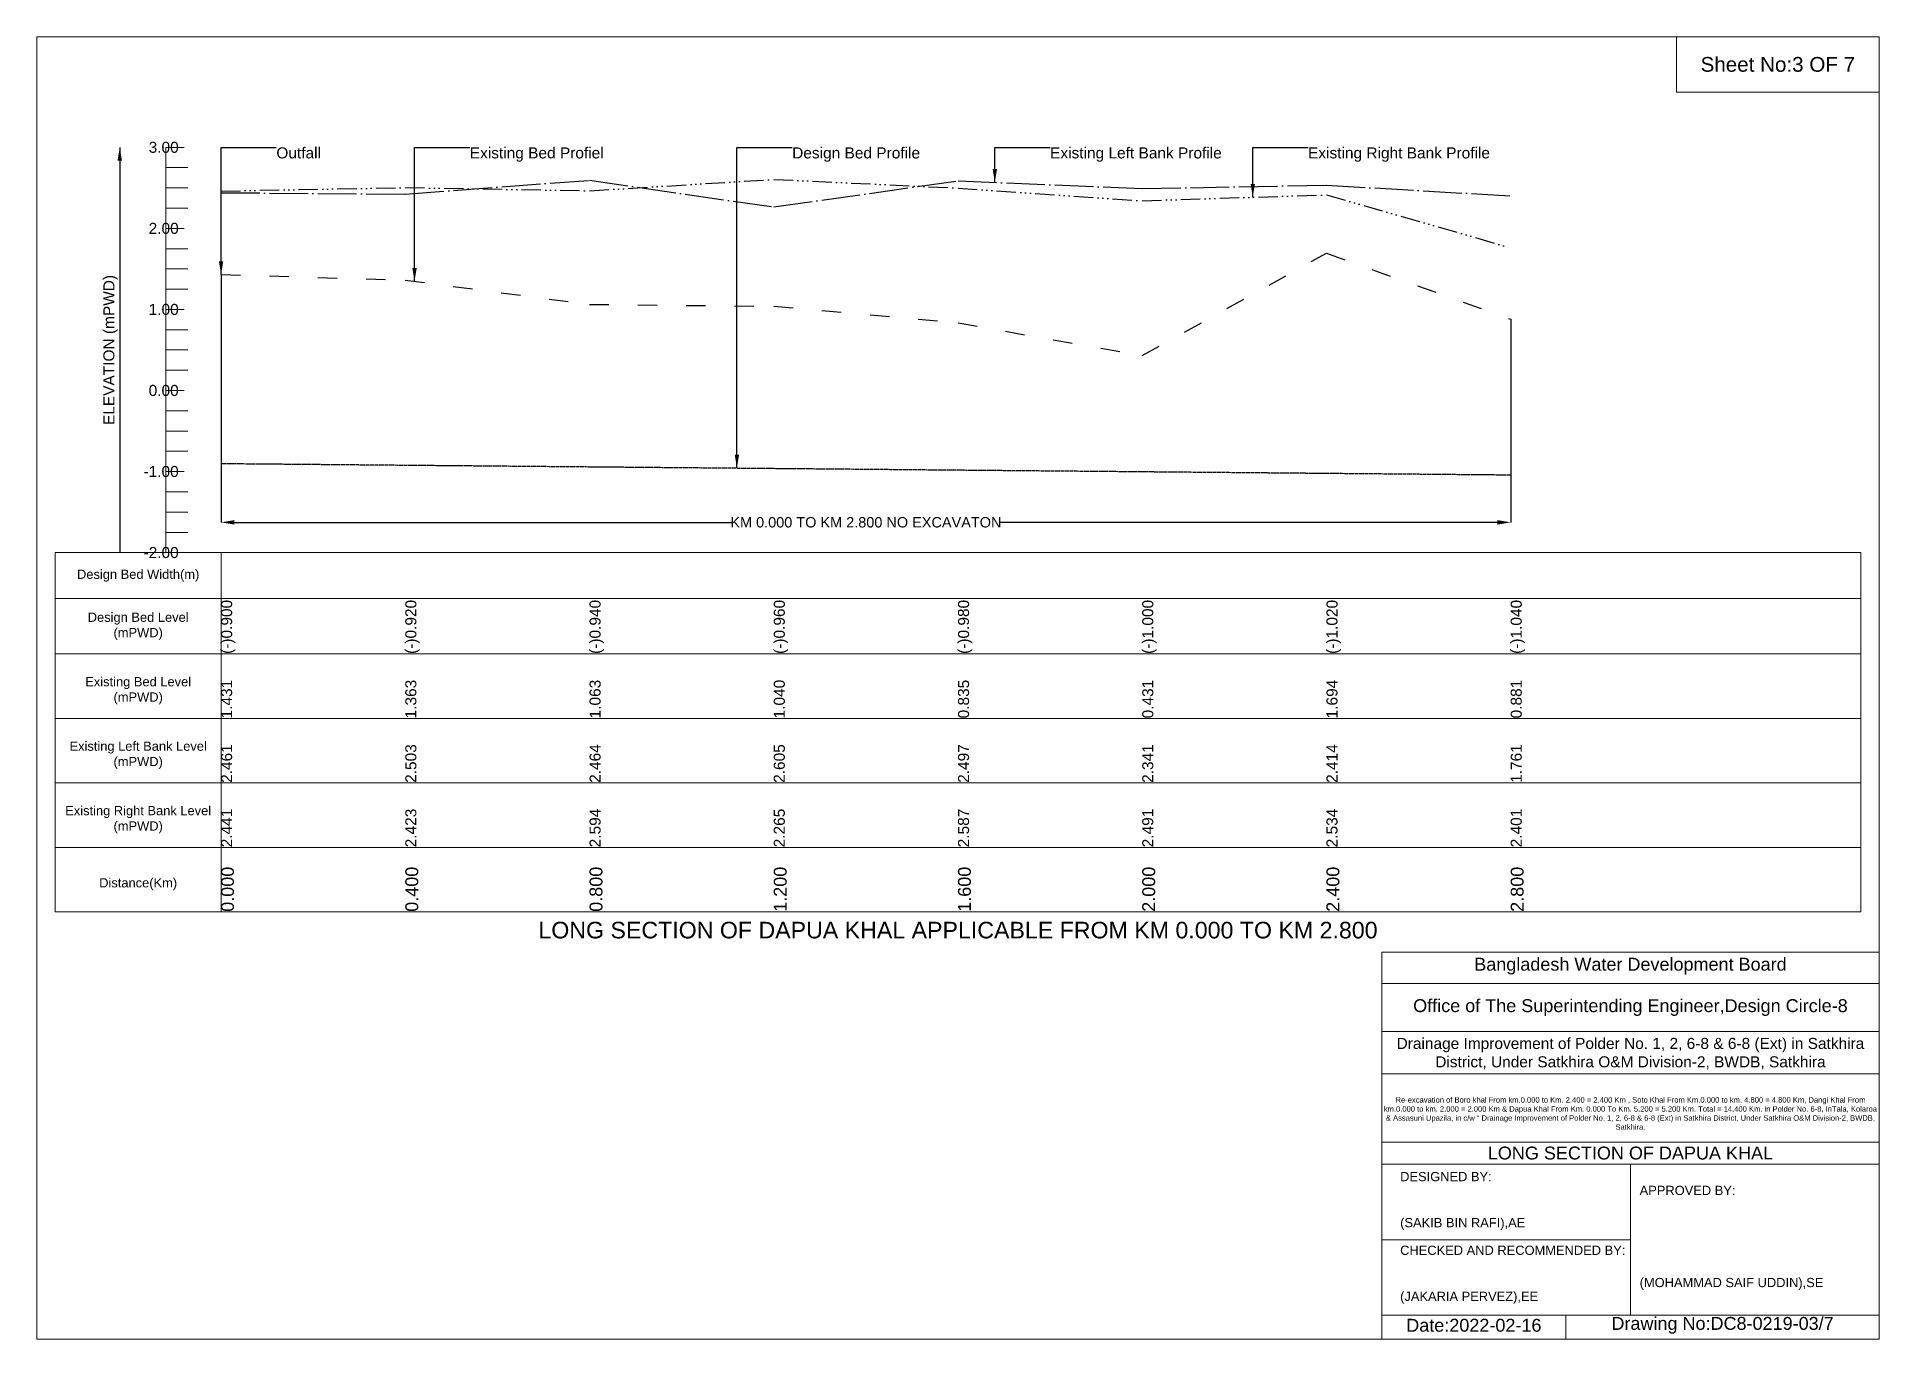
# Model space of a CAD drawing. Header units: inches. Extents: x 91000 to 408000, y -5656 to 0.
# Drawn here: x 360000 to 368000, y -5656 to 0 of the extents above; entities that cross this region are included whole.
import ezdxf

# ---------------------------------------------------------------- set-up
doc = ezdxf.new("R2010")
doc.units = ezdxf.units.IN
doc.header["$LTSCALE"] = 7
doc.header["$MEASUREMENT"] = 0
for name, pattern in [('ACAD_ISO03W100', [30, 12, -18]), ('ACAD_ISO04W100', [30, 24, -3, 0, -3]), ('ACAD_ISO14W100', [24, 12, -3, 0, -3, 0, -3, 0, -3]), ('CENTER', [2, 1.25, -0.25, 0.25, -0.25])]:
    doc.linetypes.add(name, pattern=pattern)
for name, color, linetype, lineweight in [('Cross Section Labels', 7, 'Continuous', 9), ('Design Bed Level Long Section', 7, 'CENTER', 25), ('Existing Bed Level for Long Section', 7, 'ACAD_ISO03W100', 25), ('Existing Left Bank of Long section', 7, 'ACAD_ISO04W100', 25), ('Existing Right Bank of Long Section', 7, 'ACAD_ISO14W100', 25), ('Long Section Border', 7, 'Continuous', 9), ('Long Section Labels', 7, 'Continuous', 9), ('Vscale for Long Section', 7, 'Continuous', 9)]:
    doc.layers.add(name, color=color, linetype=linetype, lineweight=lineweight)
doc.styles.get("Standard").update_dxf_attribs({"font": 'arial.ttf'})
doc.dimstyles.get("Standard").update_dxf_attribs({"dimtxt": 45, "dimasz": 58, "dimexe": 0.18, "dimexo": 0.0625, "dimgap": 0.09, "dimtad": 0, "dimtih": 1, "dimtoh": 1, "dimdec": 4, "dimzin": 0, "dimdsep": 46, "dimtxsty": 'Standard', "dimcen": 0.09, "dimadec": 0, "dimazin": 0, "dimtfac": 1, "dimtdec": 4, "dimtofl": 0, "dimtmove": 0, "dimatfit": 3, "dimfxl": 1, "dimtolj": 1, "dimtzin": 0, "dimarcsym": 0})

msp = doc.modelspace()

# ---------------------------------------------------------------- texts
at = {"layer": 'Cross Section Labels', "attachment_point": 5}
for s, insert, char_height in [('Sheet No:3 OF 7', (367560, -120), 64), ('Bangladesh Water Development Board', (366920, -4036), 56), ('Office of The Superintending Engineer,Design Circle-8', (366920, -4216), 56)]:
    msp.add_mtext(s, dxfattribs=dict(at, insert=insert, char_height=char_height))
at = {"layer": 'Cross Section Labels'}
for s, insert, char_height, width, attachment_point in [('Drainage Improvement of Polder No. 1, 2, 6-8 & 6-8 (Ext) in Satkhira District, Under Satkhira O&M Division-2, BWDB, Satkhira', (366920, -4416), 48, 2240, 5), ('Re-excavation of Boro khal From km.0.000 to Km. 2.400 = 2.400 Km , Soto Khal From Km.0.000 to km. 4.800 = 4.800 Km, Dangi Khal From km.0.000 to km. 2.000 = 2.000 Km & Dapua Khal From Km. 0.000 To Km. 5.200 = 5.200 Km. Total = 14.400 Km. in Polder No. 6-8, InTala, Kolaroa & Assasuni Upazila, in c/w “ Drainage Improvement of Polder No. 1, 2, 6-8 & 6-8 (Ext) in Satkhira District, Under Satkhira O&M Division-2, BWDB, Satkhira.', (366920, -4676), 23.56497918, 2160, 5), ('LONG SECTION OF DAPUA KHAL', (366920, -4848), 56, 2240, 5), ('DESIGNED BY:^J^J^J(SAKIB BIN RAFI),AE', (365920, -5056), 40, 1120, 4), ('APPROVED BY:^J^J^J^J^J^J(MOHAMMAD SAIF UDDIN),SE', (366960, -5216), 40, 1120, 4), ('CHECKED AND RECOMMENDED BY:^J^J^J(JAKARIA PERVEZ),EE', (365920, -5376), 40, 1120, 4), ('Date:2022-02-16', (366240, -5596), 56, 1120, 5), ('Drawing No:DC8-0219-03/7', (367320, -5596), 56, 1760, 5)]:
    msp.add_mtext(s, dxfattribs=dict(at, insert=insert, char_height=char_height, width=width, attachment_point=attachment_point))
at = {"layer": 'Long Section Border', "attachment_point": 5}
for s, insert, char_height in [('Design Bed Width(m)', (360440, -2340), 40), ('Design Bed Level^J(mPWD)', (360440, -2560), 40), ('Existing Bed Level^J(mPWD)', (360440, -2840), 40), ('Existing Left Bank Level^J(mPWD)', (360440, -3120), 40), ('Existing Right Bank Level^J(mPWD)', (360440, -3400), 40), ('Distance(Km)', (360440, -3680), 40), ('LONG SECTION OF DAPUA KHAL APPLICABLE FROM KM 0.000 TO KM 2.800', (364000, -3880), 72)]:
    msp.add_mtext(s, dxfattribs=dict(at, insert=insert, char_height=char_height))
at = {"layer": 'Long Section Labels', "char_height": 48, "attachment_point": 1}
for s, insert in [('Outfall', (361040, -480)), ('Existing Bed Profiel', (361879.99998, -480)), ('Design Bed Profile', (363280, -480)), ('Existing Left Bank Profile', (364399.99939, -480)), ('Existing Right Bank Profile', (365519.99984, -480))]:
    msp.add_mtext(s, dxfattribs=dict(at, insert=insert))
at = {"layer": 'Vscale for Long Section', "char_height": 48, "attachment_point": 6}
for s, insert in [('3.00', (360616, -480)), ('2.00', (360616, -832)), ('1.00', (360616, -1184)), ('0.00', (360616, -1536)), ('-1.00', (360616, -1888)), ('-2.00', (360616, -2240))]:
    msp.add_mtext(s, dxfattribs=dict(at, insert=insert))
at = {"layer": 'Vscale for Long Section', "rotation": 90}
for s, insert, char_height, attachment_point in [('ELEVATION (mPWD)', (360320, -1360), 48, 5), ('(-)0.900', (360800, -2680), 48, 1), ('(-)0.920', (361600, -2680), 48, 1), ('(-)0.940', (362400, -2680), 48, 1), ('(-)0.960', (363200, -2680), 48, 1), ('(-)0.980', (364000, -2680), 48, 1), ('(-)1.000', (364800, -2680), 48, 1), ('(-)1.020', (365600, -2680), 48, 1), ('(-)1.040', (366400, -2680), 48, 1), ('1.431', (360800, -2960), 48, 1), ('1.363', (361600, -2960), 48, 1), ('1.063', (362400, -2960), 48, 1), ('1.040', (363200, -2960), 48, 1), ('0.835', (364000, -2960), 48, 1), ('0.431', (364800, -2960), 48, 1), ('1.694', (365600, -2960), 48, 1), ('0.881', (366400, -2960), 48, 1), ('2.461', (360800, -3240), 48, 1), ('2.503', (361600, -3240), 48, 1), ('2.464', (362400, -3240), 48, 1), ('2.605', (363200, -3240), 48, 1), ('2.497', (364000, -3240), 48, 1), ('2.341', (364800, -3240), 48, 1), ('2.414', (365600, -3240), 48, 1), ('1.761', (366400, -3240), 48, 1), ('2.441', (360800, -3520), 48, 1), ('2.423', (361600, -3520), 48, 1), ('2.594', (362400, -3520), 48, 1), ('2.265', (363200, -3520), 48, 1), ('2.587', (364000, -3520), 48, 1), ('2.491', (364800, -3520), 48, 1), ('2.534', (365600, -3520), 48, 1), ('2.401', (366400, -3520), 48, 1), ('0.000', (360800, -3800), 56, 1), ('0.400', (361600, -3800), 56, 1), ('0.800', (362400, -3800), 56, 1), ('1.200', (363200, -3800), 56, 1), ('1.600', (364000, -3800), 56, 1), ('2.000', (364800, -3800), 56, 1), ('2.400', (365600, -3800), 56, 1), ('2.800', (366400, -3800), 56, 1)]:
    msp.add_mtext(s, dxfattribs=dict(at, insert=insert, char_height=char_height, attachment_point=attachment_point))

# ---------------------------------------------------------------- blocks, each defined once
blk = doc.blocks.new('*D4')
at = {"layer": 'Cross Section Labels', "color": 0, "lineweight": -2, "transparency": 16777216}
for p, q in [((360800, -1032.4), (360800, -2108.8)), ((366400, -1226), (366400, -2108.8)), ((360858, -2108.6), (363016.1, -2108.6)), ((366342, -2108.6), (364183.9, -2108.6))]:
    blk.add_line(p, q, dxfattribs=at)
at = {"layer": 'Cross Section Labels', "color": 0, "transparency": 16777216}
for points in [[(360858, -2098.9), (360858, -2118.3), (360800, -2108.6)], [(366342, -2098.9), (366342, -2118.3), (366400, -2108.6)]]:
    blk.add_solid(points, dxfattribs=at)
at = {"layer": 'Defpoints', "color": 0, "transparency": 16777216}
for p in [(360800, -1032.3), (366400, -1225.9), (366400, -2108.6)]:
    blk.add_point(p, dxfattribs=at)
at = {"layer": 'Cross Section Labels', "color": 0, "transparency": 16777216, "insert": (363600, -2108.6), "char_height": 45, "attachment_point": 5}
blk.add_mtext('\\A1;KM 0.000 TO KM 2.800 NO EXCAVATON', dxfattribs=at)

# ---------------------------------------------------------------- dimensions: what is measured, and where the dimension line sits
at = {"layer": 'Cross Section Labels'}
dim = msp.add_linear_dim(base=(366400, -2108.61637), p1=(360800, -1032.288), p2=(366400, -1225.888), text='KM 0.000 TO KM 2.800 NO EXCAVATON', dimstyle='Standard', dxfattribs=at)
dim.commit()
dim.dimension.update_dxf_attribs({"geometry": '*D4', "text_midpoint": (363600, -2108.61637)})

# ---------------------------------------------------------------- linework, layer by layer
at = {"layer": 'Cross Section Labels'}
for points in [[(360000, 0), (368000, 0), (368000, -5656), (360000, -5656)], [(367120, 0), (368000, 0), (368000, -240), (367120, -240)]]:
    msp.add_lwpolyline(points, close=True, dxfattribs=at)
for points in [[(365840, -5656), (365840, -3976), (368000, -3976)], [(365840, -4112), (368000, -4112)], [(365840, -4320), (368000, -4320)], [(365840, -4504), (368000, -4504)], [(365840, -4800), (368000, -4800)], [(365840, -4896), (368000, -4896)], [(366920, -4896), (366920, -5552)], [(365840, -5224), (366920, -5224)], [(365840, -5552), (368000, -5552)], [(366640, -5552), (366640, -5656)]]:
    msp.add_lwpolyline(points, dxfattribs=at)
at = {"layer": 'Design Bed Level Long Section'}
msp.add_lwpolyline([(360800, -1852.8), (361600, -1859.84), (362400, -1866.88), (363200, -1873.92), (364000, -1880.96), (364800, -1888), (365600, -1895.04), (366400, -1902.08)], dxfattribs=at)
at = {"layer": 'Existing Bed Level for Long Section'}
msp.add_lwpolyline([(360800, -1032.288), (361600, -1056.224), (362400, -1161.824), (363200, -1169.92), (364000, -1242.08), (364800, -1384.288), (365600, -939.712), (366400, -1225.888)], dxfattribs=at)
at = {"layer": 'Existing Left Bank of Long section'}
msp.add_lwpolyline([(360800, -676.768), (361600, -683.104), (362400, -622.912), (363200, -738.72), (364000, -625.376), (364800, -659.168), (365600, -644.032), (366400, -690.848)], dxfattribs=at)
at = {"layer": 'Existing Right Bank of Long Section'}
msp.add_lwpolyline([(360800, -669.728), (361600, -654.944), (362400, -668.672), (363200, -619.04), (364000, -657.056), (364800, -711.968), (365600, -686.272), (366400, -916.128)], dxfattribs=at)
at = {"layer": 'Long Section Border'}
msp.add_lwpolyline([(360080, -2240), (367920, -2240), (367920, -3800), (360080, -3800)], close=True, dxfattribs=at)
for points in [[(360800, -2240), (360800, -3800)], [(360080, -2440), (367920, -2440)], [(360080, -2680), (367920, -2680)], [(360080, -2960), (367920, -2960)], [(360080, -3240), (367920, -3240)], [(360080, -3520), (367920, -3520)]]:
    msp.add_lwpolyline(points, dxfattribs=at)
at = {"layer": 'Vscale for Long Section'}
for points in [[(360560, -2240), (360560, -1888), (360560, -1536), (360560, -1184), (360560, -832), (360560, -480)], [(360560, -480), (360640, -480)], [(360560, -568), (360656, -568)], [(360560, -656), (360656, -656)], [(360560, -744), (360656, -744)], [(360560, -832), (360640, -832)], [(360560, -920), (360656, -920)], [(360560, -1008), (360656, -1008)], [(360560, -1096), (360656, -1096)], [(360560, -1184), (360640, -1184)], [(360560, -1272), (360656, -1272)], [(360560, -1360), (360656, -1360)], [(360560, -1448), (360656, -1448)], [(360560, -1536), (360640, -1536)], [(360560, -1624), (360656, -1624)], [(360560, -1712), (360656, -1712)], [(360560, -1800), (360656, -1800)], [(360560, -1888), (360640, -1888)], [(360560, -1976), (360656, -1976)], [(360560, -2064), (360656, -2064)], [(360560, -2152), (360656, -2152)], [(360560, -2240), (360640, -2240)]]:
    msp.add_lwpolyline(points, dxfattribs=at)

msp.set_redraw_order([(e.dxf.handle, doc.entitydb.next_handle()) for e in msp.query("TEXT MTEXT ATTDEF DIMENSION ARC_DIMENSION")])  # texts and dimensions are drawn at this point

# ---------------------------------------------------------------- leaders
at = {"layer": 'Long Section Labels', "annotation_type": 0, "has_hookline": 1, "hookline_direction": 0}
for points, text_width in [([(360800, -1032.288), (360800, -480), (361039.91, -480)], 185.84447), ([(361639.99998, -1061.504), (361639.99998, -480), (361879.90998, -480)], 571.4161), ([(363040, -1872.512), (363040, -480), (363279.91, -480)], 547.4161), ([(364159.99939, -632.13437), (364159.99939, -480), (364399.90939, -480)], 737.35334), ([(365279.99984, -696.55041), (365279.99984, -480), (365519.90984, -480)], 782.04638)]:
    msp.add_leader(points, dimstyle='Standard', override={"dimasz": 57.6}, dxfattribs=dict(at, text_width=text_width))
at = {"layer": 'Vscale for Long Section'}
msp.add_leader([(360360, -480), (360360, -2240)], dimstyle='Standard', override={"dimasz": 57.6}, dxfattribs=at)

doc.saveas('drawing.dxf')
